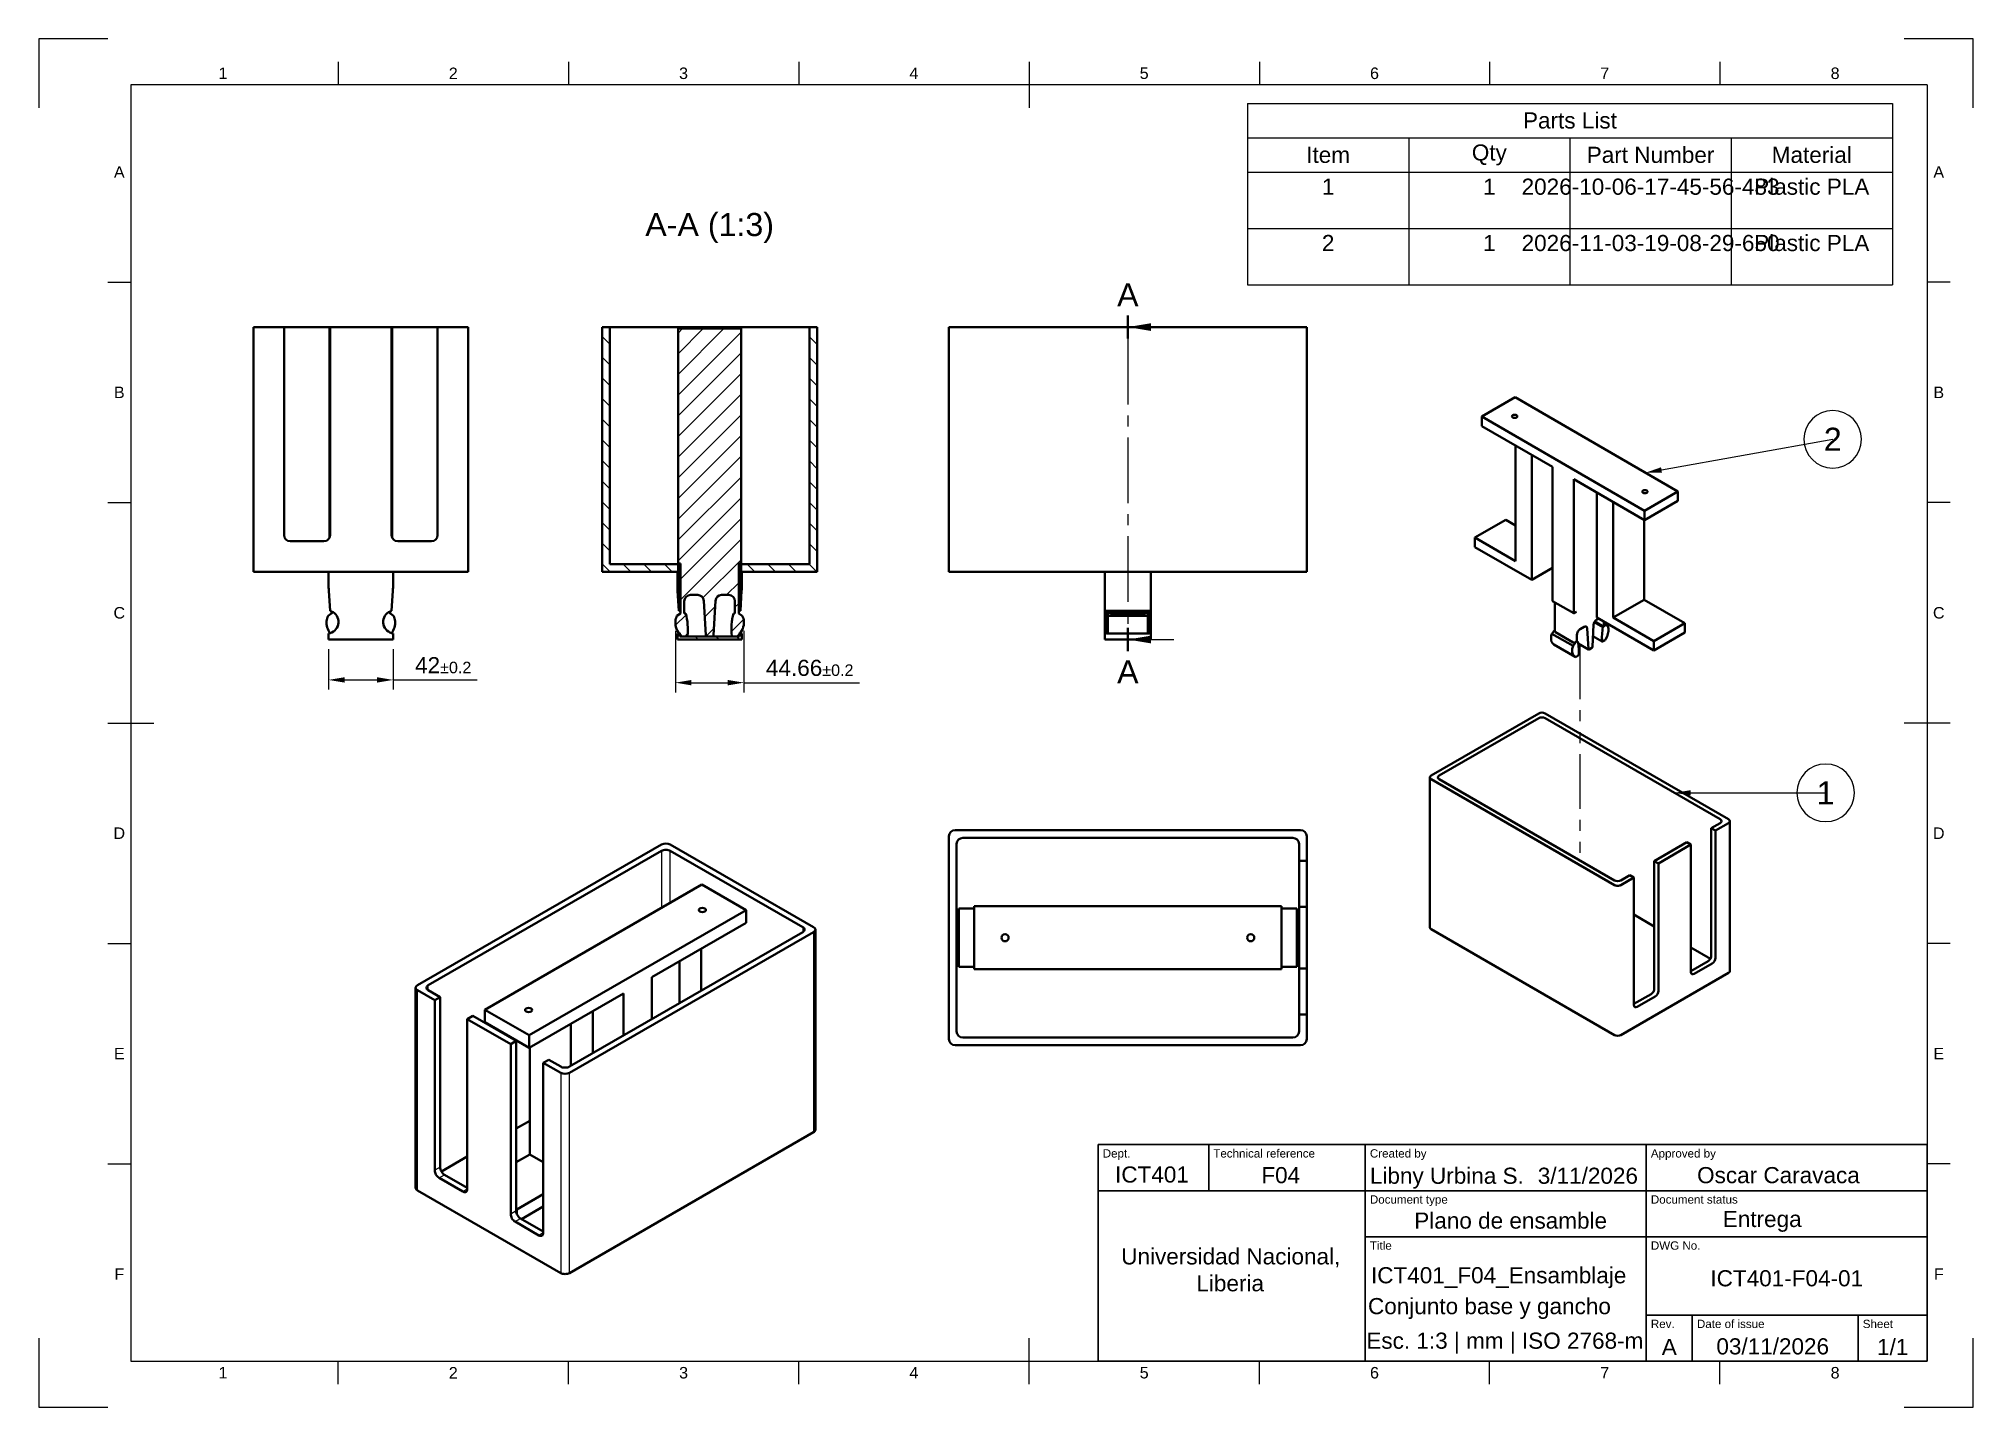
# Model space of a CAD drawing. Header units: millimetres. Extents: x 0 to 420, y 0 to 297.
import ezdxf
from ezdxf import colors
from ezdxf.entities.mleader import LeaderData, LeaderLine
from ezdxf.enums import TextEntityAlignment as Align
from ezdxf.math import Vec2, Vec3

# ---------------------------------------------------------------- set-up
doc = ezdxf.new("R2010")
doc.units = ezdxf.units.MM
doc.header["$LTSCALE"] = 0.75
doc.linetypes.add('CENTER2', pattern=[28.575, 19.05, -3.175, 3.175, -3.175])
doc.linetypes.add('PHANTOM2', pattern=[31.75, 15.875, -3.175, 3.175, -3.175, 3.175, -3.175])
for name, color, linetype, lineweight in [('Balloons', 7, 'Continuous', 25), ('BORDER', 7, 'Continuous', 25), ('Custom Tables', 7, 'Continuous', 25), ('FD_Dimensions', 7, 'Continuous', 25), ('Hatching', 7, 'Continuous', 25), ('Section Lines', 7, 'CENTER2', 25), ('TITLEBLOCK', 7, 'Continuous', 35), ('Tweak Trail', 7, 'PHANTOM2', 25), ('View Labels', 7, 'Continuous', 25), ('Visible', 7, 'Continuous', 50), ('Visible Narrow', 7, 'Continuous', 25)]:
    doc.layers.add(name, color=color, linetype=linetype, lineweight=lineweight)
doc.styles.add('FusionTitle', font='arial.ttf')
doc.styles.get("Standard").update_dxf_attribs({"font": 'arial.ttf'})
doc.dimstyles.new('Dim-ISO-25', dxfattribs={"dimtxt": 3.5, "dimasz": 3.5, "dimexe": 2.1, "dimexo": 2.1, "dimgap": 1.4, "dimtad": 1, "dimzin": 12, "dimdsep": 46, "dimtxsty": 'Standard', "dimcen": 0, "dimazin": 3, "dimtp": 0.1, "dimtm": 0.1, "dimtfac": 0.714286, "dimtmove": 0, "dimatfit": 3, "dimfxl": 1, "dimtzin": 12, "dimarcsym": 0})

msp = doc.modelspace()

# ---------------------------------------------------------------- texts
at = {"layer": 'Section Lines', "char_height": 5, "attachment_point": 5}
for insert in [(236.453, 241.4188), (236.453, 159.6188)]:
    msp.add_mtext('A', dxfattribs=dict(at, insert=insert))
at = {"layer": 'View Labels', "insert": (145.6597, 252.6688), "char_height": 5, "width": 30.21487, "attachment_point": 8}
msp.add_mtext('A-A (1:3)', dxfattribs=at)

# ---------------------------------------------------------------- blocks, each defined once
blk = doc.blocks.new('ISO_A3_SHEET')
at = {"layer": 'BORDER'}
for p, q in [((65, 292), (65, 287)), ((115, 292), (115, 287)), ((165, 292), (165, 287)), ((215, 292), (215, 282)), ((265, 292), (265, 287)), ((315, 292), (315, 287)), ((365, 292), (365, 287)), ((410, 287), (20, 287)), ((20, 287), (20, 10)), ((410, 287), (410, 10)), ((15, 244.16666), (20, 244.16666)), ((415, 244.16666), (410, 244.16666)), ((15, 196.33333), (20, 196.33333)), ((415, 196.33333), (410, 196.33333)), ((15, 148.5), (25, 148.5)), ((415, 148.5), (405, 148.5)), ((15, 100.66667), (20, 100.66667)), ((415, 100.66667), (410, 100.66667)), ((15, 52.83334), (20, 52.83334)), ((415, 52.83334), (410, 52.83334)), ((215, 5), (215, 15)), ((20, 10), (410, 10)), ((65, 5), (65, 10)), ((115, 5), (115, 10)), ((165, 5), (165, 10)), ((265, 5), (265, 10)), ((315, 5), (315, 10)), ((365, 5), (365, 10))]:
    blk.add_line(p, q, dxfattribs=at)
at = {"layer": 'Defpoints'}
for p, q in [((15, 297), (0, 297)), ((0, 297), (0, 282)), ((420, 297), (405, 297)), ((420, 282), (420, 297)), ((0, 15), (0, 0)), ((420, 0), (420, 15)), ((0, 0), (15, 0)), ((405, 0), (420, 0))]:
    blk.add_line(p, q, dxfattribs=at)
at = {"layer": 'BORDER', "style": 'FusionTitle'}
for s, p in [('1', (40, 289.5)), ('2', (90, 289.5)), ('3', (140, 289.5)), ('4', (190, 289.5)), ('5', (240, 289.5)), ('6', (290, 289.5)), ('7', (340, 289.5)), ('8', (390, 289.5)), ('A', (17.5, 268.08333)), ('A', (412.5, 268.08333)), ('B', (17.5, 220.25)), ('B', (412.5, 220.25)), ('C', (17.5, 172.41667)), ('C', (412.5, 172.41667)), ('D', (17.5, 124.58334)), ('D', (412.5, 124.58334)), ('E', (17.5, 76.75001)), ('E', (412.5, 76.75001)), ('F', (17.5, 28.91668)), ('F', (412.5, 28.91668)), ('1', (40, 7.5)), ('2', (90, 7.5)), ('3', (140, 7.5)), ('4', (190, 7.5)), ('5', (240, 7.5)), ('6', (290, 7.5)), ('7', (340, 7.5)), ('8', (390, 7.5))]:
    blk.add_text(s, height=2.5, dxfattribs=at).set_placement(p, align=Align.MIDDLE)
blk = doc.blocks.new('ISO_TITLEBLOCK 1')
at = {"layer": 'TITLEBLOCK'}
for p, q in [((0, 47), (-180, 47)), ((-180, 47), (-180, 0)), ((-156, 37), (-156, 47)), ((-122, 0), (-122, 47)), ((-61, 0), (-61, 47)), ((0, 0), (0, 47)), ((-180, 37), (0, 37)), ((-122, 27), (0, 27)), ((-61, 10), (0, 10)), ((-51, 0), (-51, 10)), ((-15, 0), (-15, 10)), ((-180, 0), (0, 0))]:
    blk.add_line(p, q, dxfattribs=at)
at = {"layer": 'TITLEBLOCK', "style": 'FusionTitle'}
for s, p in [('Dept.', (-179, 46)), ('Technical reference', (-155, 46)), ('Created by', (-121, 46)), ('Approved by', (-60, 46)), ('Document type', (-121, 36)), ('Document status', (-60, 36)), ('Title', (-121, 26)), ('DWG No.', (-60, 26)), ('Rev.', (-60, 9)), ('Date of issue', (-50, 9)), ('Sheet', (-14, 9))]:
    blk.add_text(s, height=1.8, dxfattribs=at).set_placement(p, align=Align.TOP_LEFT)
at = {"layer": 'TITLEBLOCK', "lineweight": 13, "insert": (-44.390625, 32.614957), "char_height": 3.5, "attachment_point": 1, "style": 'FusionTitle'}
blk.add_mtext('Entrega', dxfattribs=at)
at = {"layer": 'TITLEBLOCK', "lineweight": 13, "insert": (-177.697243, 24.502516), "char_height": 3.5, "attachment_point": 1, "style": 'FusionTitle'}
blk.add_mtext_dynamic_manual_height_columns('\\pi2.71446;Universidad Nacional, \\P\\pi19.02909;Liberia', width=52.170398, gutter_width=17.5, heights=[0], dxfattribs=at)
at = {"layer": 'TITLEBLOCK', "color": 18, "true_color": 0x000000, "style": 'FusionTitle'}
blk.add_attdef('ICT401', text='', height=3.5, dxfattribs=at).set_placement((-176.324595, 42.267338), align=Align.TOP_LEFT)
at = {"layer": 'TITLEBLOCK', "style": 'FusionTitle'}
for tag, p in [('F04', (-144.565919, 42.133669)), ('Libny Urbina S.', (-121, 42)), ('Oscar Caravaca', (-49.967231, 42.133668)), ('Plano de ensamble', (-111.368541, 32.267338))]:
    blk.add_attdef(tag, text='', height=3.5, dxfattribs=at).set_placement(p, align=Align.TOP_LEFT)
blk.add_attdef('3/11/2026', text='', height=3.5, dxfattribs=at).set_placement((-62.802622, 42), align=Align.TOP_RIGHT)
at = {"layer": 'TITLEBLOCK', "lineweight": 25, "style": 'FusionTitle'}
blk.add_attdef('ICT401_F04_Ensamblaje', text='', height=3.5, dxfattribs=at).set_placement((-93.042018, 20.406038), align=Align.TOP_CENTER)
at = {"layer": 'TITLEBLOCK', "style": 'FusionTitle'}
for tag, p in [('ICT401-F04-01', (-30.5, 19.751432)), ('Conjunto base y gancho', (-95.04857, 13.708051)), ('Esc. 1:4 | mm | ISO 2768-m', (-91.704315, 6.208051)), ('A', (-56, 4.85)), ('03/11/2026', (-33.546259, 4.97539)), ('1/1', (-7.5, 4.85))]:
    blk.add_attdef(tag, text='', height=3.5, dxfattribs=at).set_placement(p, align=Align.TOP_CENTER)
blk = doc.blocks.new('*T9')
at = {"layer": 'Custom Tables', "color": 0, "linetype": 'ByBlock', "lineweight": -2, "transparency": 16777216}
for p, q in [((0, 0), (140, 0)), ((0, 0), (0, -39.379059)), ((140, 0), (140, -39.379059)), ((0, -7.466667), (140, -7.466667)), ((35, -7.466667), (35, -39.379059)), ((70, -7.466667), (70, -39.379059)), ((105, -7.466667), (105, -39.379059)), ((0, -14.933333), (140, -14.933333)), ((0, -27.15739), (140, -27.15739)), ((0, -39.379059), (140, -39.379059))]:
    blk.add_line(p, q, dxfattribs=at)
at = {"layer": 'Custom Tables', "color": 0, "transparency": 16777216, "char_height": 3.5}
for s, insert, width, attachment_point in [('Parts List', (70, -3.733333), 137.2, 5), ('Item', (17.5, -11.2), 32.2, 5), ('Qty', (52.5, -11.2), 32.2, 5), ('Part Number', (87.5, -11.2), 32.2, 5), ('Material', (122.5, -11.2), 32.2, 5), ('1', (17.5, -16.333333), 32.2, 2), ('1', (52.5, -16.333333), 32.2, 2), ('2026-10-06-17-45-56-483', (87.5, -16.333333), 32.2, 2), ('Plastic PLA', (122.5, -16.333333), 32.2, 2), ('2', (17.5, -28.55739), 32.2, 2), ('1', (52.5, -28.55739), 32.2, 2), ('2026-11-03-19-08-29-650', (87.5, -28.55739), 32.2, 2), ('Plastic PLA', (122.5, -28.55739), 32.2, 2)]:
    blk.add_mtext(s, dxfattribs=dict(at, insert=insert, width=width, attachment_point=attachment_point))
blk = doc.blocks.new('*B11')
at = {"transparency": 16777216}
for start, end in [(90, 270), (270, 90)]:
    blk.add_arc((0, 0), 6.25, start, end, dxfattribs=at)
at = {"transparency": 16777216, "insert": (0, 0), "char_height": 5, "attachment_point": 5}
blk.add_mtext('2', dxfattribs=at)
blk = doc.blocks.new('*B12')
at = {"transparency": 16777216}
for start, end in [(90, 270), (270, 90)]:
    blk.add_arc((0, 0), 6.25, start, end, dxfattribs=at)
at = {"transparency": 16777216, "insert": (0, 0), "char_height": 5, "attachment_point": 5}
blk.add_mtext('1', dxfattribs=at)
blk = doc.blocks.new('*D16')
at = {"layer": 'Defpoints', "color": 0, "transparency": 16777216}
for p in [(62.936203, 166.618822), (76.936203, 166.618822), (76.936203, 157.850721)]:
    blk.add_point(p, dxfattribs=at)
at = {"layer": 'FD_Dimensions', "color": 0, "lineweight": -2, "transparency": 16777216}
for p, q in [((62.936203, 164.518822), (62.936203, 155.750721)), ((76.936203, 164.518822), (76.936203, 155.750721)), ((66.436203, 157.850721), (73.436203, 157.850721)), ((76.936203, 157.850721), (95.200391, 157.850721))]:
    blk.add_line(p, q, dxfattribs=at)
at = {"layer": 'FD_Dimensions', "color": 0, "transparency": 16777216}
for points in [[(66.436203, 158.434055), (66.436203, 157.267388), (62.936203, 157.850721)], [(73.436203, 158.434055), (73.436203, 157.267388), (76.936203, 157.850721)]]:
    blk.add_solid(points, dxfattribs=at)
at = {"layer": 'FD_Dimensions', "color": 0, "transparency": 16777216, "insert": (87.818297, 161.0292), "char_height": 3.5, "attachment_point": 5}
blk.add_mtext('42{\\H2.5;±0.2}', dxfattribs=at)
blk = doc.blocks.new('*D17')
at = {"layer": 'Defpoints', "color": 0, "transparency": 16777216}
for p in [(138.215822, 170.6021), (153.103501, 170.6021), (153.103501, 157.252303)]:
    blk.add_point(p, dxfattribs=at)
at = {"layer": 'FD_Dimensions', "color": 0, "lineweight": -2, "transparency": 16777216}
for p, q in [((138.215822, 168.5021), (138.215822, 155.152303)), ((153.103501, 168.5021), (153.103501, 155.152303)), ((141.715822, 157.252303), (149.603501, 157.252303)), ((153.103501, 157.252303), (178.164756, 157.252303))]:
    blk.add_line(p, q, dxfattribs=at)
at = {"layer": 'FD_Dimensions', "color": 0, "transparency": 16777216}
for points in [[(141.715822, 157.835636), (141.715822, 156.66897), (138.215822, 157.252303)], [(149.603501, 157.835636), (149.603501, 156.66897), (153.103501, 157.252303)]]:
    blk.add_solid(points, dxfattribs=at)
at = {"layer": 'FD_Dimensions', "color": 0, "transparency": 16777216, "insert": (167.384128, 160.439308), "char_height": 3.5, "attachment_point": 5}
blk.add_mtext('44.66{\\H2.5;±0.2}', dxfattribs=at)

# ---------------------------------------------------------------- dimensions: what is measured, and where the dimension line sits
at = {"layer": 'FD_Dimensions'}
for base, p1, p2, picture, middle in [((153.1035, 157.2523), (138.2158, 170.6021), (153.1035, 170.6021), '*D17', (167.3841, 157.2523)), ((76.9362, 157.8507), (62.9362, 166.6188), (76.9362, 166.6188), '*D16', (87.8183, 157.8507))]:
    dim = msp.add_linear_dim(base=base, p1=p1, p2=p2, angle=0, dimstyle='Dim-ISO-25', override={"dimlfac": 3, "dimzin": 8, "dimtol": 1, "dimtp": 0.2, "dimtm": 0.2, "dimtzin": 8}, dxfattribs=at)
    dim.commit()
    dim.dimension.update_dxf_attribs({"geometry": picture, "text_midpoint": middle, "dimtype": 161})

# ---------------------------------------------------------------- hatches: boundary and pattern name
at = {"layer": 'Hatching'}
h = msp.add_hatch(dxfattribs=at)
h.set_pattern_fill('ANSI31', color=256, angle=90, style=0)
edge = h.paths.add_edge_path(flags=0)
edge.add_line((138.6597, 167.9522), (138.6597, 166.6188))
edge.add_line((138.6597, 166.6188), (152.6597, 166.6188))
edge.add_line((152.6597, 166.6188), (152.6597, 167.9522))
edge.add_ellipse((153.0028, 170.4285), major_axis=(-0.3432, -2.4763), ratio=1, start_angle=347.473322, end_angle=360, ccw=False)
edge.add_line((152.1307, 168.0855), (152.1307, 167.2855))
edge.add_line((152.1307, 167.2855), (139.1886, 167.2855))
edge.add_line((139.1886, 167.2855), (139.1886, 168.0855))
edge.add_ellipse((138.3165, 170.4285), major_axis=(0.8721, -2.343), ratio=1, start_angle=-12.526678, end_angle=0, ccw=False)
edge = h.paths.add_edge_path(flags=0)
edge.add_line((168.993, 181.2855), (168.993, 234.4188))
edge.add_line((168.993, 234.4188), (167.3263, 234.4188))
edge.add_line((167.3263, 234.4188), (167.3263, 182.9522))
edge.add_line((167.3263, 182.9522), (152.493, 182.9522))
edge.add_line((152.493, 182.9522), (152.493, 181.6188))
edge.add_ellipse((152.1597, 181.6188), major_axis=(0.3333, 0), ratio=1, start_angle=-90, end_angle=0, ccw=False)
edge.add_line((152.1597, 181.2855), (152.1307, 181.2855))
edge.add_line((152.1307, 181.2855), (152.1307, 172.7714))
edge.add_ellipse((153.0028, 170.4285), major_axis=(-0.8721, 2.343), ratio=1, start_angle=-4.881568, end_angle=0, ccw=False)
edge.add_line((152.3333, 172.8372), (152.6111, 177.1504))
edge.add_ellipse((129.1597, 178.6608), major_axis=(23.4514, -1.5104), ratio=1, start_angle=360, end_angle=363.685153)
edge.add_line((152.6597, 178.6608), (152.6597, 181.2855))
edge.add_line((152.6597, 181.2855), (168.993, 181.2855))
edge = h.paths.add_edge_path(flags=0)
edge.add_line((122.3263, 234.4188), (122.3263, 181.2855))
edge.add_line((122.3263, 181.2855), (138.6597, 181.2855))
edge.add_line((138.6597, 181.2855), (138.6597, 178.6608))
edge.add_ellipse((162.1597, 178.6608), major_axis=(-23.5, 0), ratio=1, start_angle=360, end_angle=363.685153)
edge.add_line((138.7083, 177.1504), (138.9861, 172.8372))
edge.add_ellipse((138.3165, 170.4285), major_axis=(0.6696, 2.4087), ratio=1, start_angle=-4.881568, end_angle=0, ccw=False)
edge.add_line((139.1886, 172.7714), (139.1886, 181.2855))
edge.add_line((139.1886, 181.2855), (139.1597, 181.2855))
edge.add_ellipse((139.1597, 181.6188), major_axis=(0, -0.3333), ratio=1, start_angle=-90, end_angle=0, ccw=False)
edge.add_line((138.8263, 181.6188), (138.8263, 182.9522))
edge.add_line((138.8263, 182.9522), (123.993, 182.9522))
edge.add_line((123.993, 182.9522), (123.993, 234.4188))
edge.add_line((123.993, 234.4188), (122.3263, 234.4188))
h = msp.add_hatch(dxfattribs=at)
h.set_pattern_fill('ANSI31', color=256, style=0)
edge = h.paths.add_edge_path(flags=0)
edge.add_ellipse((140.707, 167.4188), major_axis=(0, -0.1333), ratio=1, start_angle=360, end_angle=443.747415)
edge.add_ellipse((127.2541, 168.8928), major_axis=(13.5854, -1.4885), ratio=1, start_angle=0, end_angle=20.62647)
edge.add_line((140.493, 172.2855), (140.1597, 172.2855))
edge.add_line((140.1597, 172.2855), (140.1597, 174.9522))
edge.add_ellipse((141.493, 174.9522), major_axis=(-1.3333, 0), ratio=1, start_angle=-90, end_angle=0, ccw=False)
edge.add_line((141.493, 176.2855), (143.0651, 176.2855))
edge.add_ellipse((143.0651, 174.9522), major_axis=(0, 1.3333), ratio=1, start_angle=-86.698134, end_angle=0, ccw=False)
edge.add_line((144.3963, 175.029), (144.8267, 167.5682))
edge.add_ellipse((145.1262, 167.5855), major_axis=(-0.2995, -0.0173), ratio=1, start_angle=0, end_angle=86.698134)
edge.add_line((145.1262, 167.2855), (146.1931, 167.2855))
edge.add_ellipse((146.1931, 167.5855), major_axis=(0, -0.3), ratio=1, start_angle=0, end_angle=86.698134)
edge.add_line((146.4926, 167.5682), (146.9231, 175.029))
edge.add_ellipse((148.2542, 174.9522), major_axis=(-1.3311, 0.0768), ratio=1, start_angle=-86.698134, end_angle=0, ccw=False)
edge.add_line((148.2542, 176.2855), (149.8263, 176.2855))
edge.add_ellipse((149.8263, 174.9522), major_axis=(0, 1.3333), ratio=1, start_angle=-90, end_angle=0, ccw=False)
edge.add_line((151.1597, 174.9522), (151.1597, 172.2855))
edge.add_line((151.1597, 172.2855), (150.8263, 172.2855))
edge.add_ellipse((164.0652, 168.8928), major_axis=(-13.2389, 3.3927), ratio=1, start_angle=0, end_angle=20.62647)
edge.add_ellipse((150.6123, 167.4188), major_axis=(-0.1325, -0.0145), ratio=1, start_angle=360, end_angle=443.747415)
edge.add_line((150.6123, 167.2855), (151.6597, 167.2855))
edge.add_line((151.6597, 167.2855), (151.9375, 167.5633))
edge.add_ellipse((149.109, 170.3917), major_axis=(2.8284, -2.8284), ratio=1, start_angle=0, end_angle=48.014877)
edge.add_ellipse((150.607, 170.4706), major_axis=(2.4965, 0.1315), ratio=1, start_angle=360, end_angle=388.208607)
edge.add_line((152.7448, 171.7666), (151.993, 172.2855))
edge.add_line((151.993, 172.2855), (151.993, 183.1355))
edge.add_line((151.993, 183.1355), (152.293, 183.1355))
edge.add_ellipse((152.293, 183.3355), major_axis=(0, -0.2), ratio=1, start_angle=0, end_angle=90)
edge.add_line((152.493, 183.3355), (152.493, 234.0855))
edge.add_line((152.493, 234.0855), (138.8263, 234.0855))
edge.add_line((138.8263, 234.0855), (138.8263, 183.3355))
edge.add_ellipse((139.0263, 183.3355), major_axis=(-0.2, 0), ratio=1, start_angle=360, end_angle=450)
edge.add_line((139.0263, 183.1355), (139.3263, 183.1355))
edge.add_line((139.3263, 183.1355), (139.3263, 172.2855))
edge.add_line((139.3263, 172.2855), (138.5745, 171.7666))
edge.add_ellipse((140.7124, 170.4706), major_axis=(-2.1379, 1.2959), ratio=1, start_angle=0, end_angle=28.208607)
edge.add_ellipse((142.2103, 170.3917), major_axis=(-3.9945, 0.2104), ratio=1, start_angle=360, end_angle=408.014877)
edge.add_line((139.3819, 167.5633), (139.6597, 167.2855))
edge.add_line((139.6597, 167.2855), (140.707, 167.2855))

# ---------------------------------------------------------------- linework, layer by layer
at = {"layer": 'Section Lines', "lineweight": 50}
for p, q in [((236.453, 236.9188), (236.453, 231.9188)), ((236.453, 164.1188), (236.453, 169.1188))]:
    msp.add_line(p, q, dxfattribs=at)
at = {"layer": 'Section Lines', "lineweight": 25}
msp.add_line((236.453, 231.9188), (236.453, 169.1188), dxfattribs=at)
at = {"layer": 'Section Lines'}
for p, q in [((241.453, 234.4188), (246.453, 234.4188)), ((241.453, 166.6188), (246.453, 166.6188))]:
    msp.add_line(p, q, dxfattribs=at)
for points in [[(241.453, 233.5855), (236.453, 234.4188), (241.453, 235.2522)], [(241.453, 165.7855), (236.453, 166.6188), (241.453, 167.4522)]]:
    msp.add_solid(points, dxfattribs=at)
at = {"layer": 'Tweak Trail', "extrusion": (-1e-16, 0.816497, 0.57735)}
msp.add_line((334.5686, 165.5672), (334.5686, 118.6832), dxfattribs=at)
at = {"layer": 'Visible', "extrusion": (0, 1, 2e-16)}
for p, q in [((46.6029, 234.4188), (47.9362, 234.4188)), ((46.6029, 234.4188), (46.6029, 181.2855)), ((47.9362, 234.4188), (53.2695, 234.4188)), ((53.2695, 189.2855), (53.2695, 234.4188)), ((53.2695, 234.4188), (63.2695, 234.4188)), ((63.1029, 234.0855), (63.1029, 230.7522)), ((63.1029, 234.0855), (63.2695, 234.0855)), ((63.2695, 234.4188), (63.2695, 189.2855)), ((63.2695, 234.4188), (76.6029, 234.4188)), ((76.6029, 234.4188), (86.6029, 234.4188)), ((76.6029, 189.2855), (76.6029, 234.4188)), ((76.6029, 234.0855), (76.7695, 234.0855)), ((76.7695, 234.0855), (76.7695, 230.7522)), ((86.6029, 234.4188), (91.9362, 234.4188)), ((86.6029, 234.4188), (86.6029, 189.2855)), ((91.9362, 234.4188), (93.2695, 234.4188)), ((93.2695, 181.2855), (93.2695, 234.4188)), ((122.3263, 234.4188), (122.3263, 181.2855)), ((123.993, 234.4188), (122.3263, 234.4188)), ((123.993, 182.9522), (123.993, 234.4188)), ((125.3263, 234.4188), (123.993, 234.4188)), ((125.3263, 234.4188), (165.993, 234.4188)), ((152.493, 234.0855), (138.8263, 234.0855)), ((138.8263, 234.0855), (138.8263, 183.3355)), ((152.493, 183.3355), (152.493, 234.0855)), ((167.3263, 234.4188), (165.993, 234.4188)), ((168.993, 234.4188), (167.3263, 234.4188)), ((167.3263, 234.4188), (167.3263, 182.9522)), ((168.993, 181.2855), (168.993, 234.4188)), ((63.1029, 230.7522), (63.1029, 188.64)), ((63.2695, 230.7522), (63.1029, 230.7522)), ((76.7695, 230.7522), (76.6029, 230.7522)), ((76.7695, 230.7522), (76.7695, 188.64)), ((61.9362, 187.9522), (54.6029, 187.9522)), ((85.2695, 187.9522), (77.9362, 187.9522)), ((47.9362, 181.2855), (46.6029, 181.2855)), ((91.9362, 181.2855), (47.9362, 181.2855)), ((62.9362, 181.2855), (62.9362, 178.6608)), ((76.9362, 178.6608), (76.9362, 181.2855)), ((93.2695, 181.2855), (91.9362, 181.2855)), ((122.3263, 181.2855), (138.6597, 181.2855)), ((138.8263, 182.9522), (123.993, 182.9522)), ((138.6597, 181.2855), (138.6597, 178.6608)), ((138.8263, 181.6188), (138.8263, 182.9522)), ((138.8263, 182.9522), (139.3263, 182.9522)), ((139.0263, 183.1355), (139.3263, 183.1355)), ((139.1886, 181.2855), (139.1597, 181.2855)), ((139.1886, 172.7714), (139.1886, 181.2855)), ((139.3263, 181.2855), (139.1886, 181.2855)), ((139.3263, 183.1355), (139.3263, 172.2855)), ((151.993, 172.2855), (151.993, 183.1355)), ((151.993, 183.1355), (152.293, 183.1355)), ((151.993, 182.9522), (152.493, 182.9522)), ((152.1307, 181.2855), (151.993, 181.2855)), ((152.1597, 181.2855), (152.1307, 181.2855)), ((152.1307, 181.2855), (152.1307, 172.7714)), ((167.3263, 182.9522), (152.493, 182.9522)), ((152.493, 182.9522), (152.493, 181.6188)), ((152.6597, 178.6608), (152.6597, 181.2855)), ((152.6597, 181.2855), (168.993, 181.2855)), ((62.9848, 177.1504), (63.2626, 172.8372)), ((76.6098, 172.8372), (76.8876, 177.1504)), ((138.7083, 177.1504), (138.9861, 172.8372)), ((152.3333, 172.8372), (152.6111, 177.1504)), ((62.851, 171.7666), (63.9523, 172.5267)), ((63.6029, 172.7155), (63.6029, 172.2855)), ((75.9201, 172.5267), (77.0214, 171.7666)), ((76.2695, 172.2855), (76.2695, 172.7155)), ((139.3263, 172.2855), (138.5745, 171.7666)), ((140.1597, 172.2855), (140.1597, 174.9522)), ((140.493, 172.2855), (140.1597, 172.2855)), ((141.493, 176.2855), (143.0651, 176.2855)), ((144.3963, 175.029), (144.8267, 167.5682)), ((146.4926, 167.5682), (146.9231, 175.029)), ((148.2542, 176.2855), (149.8263, 176.2855)), ((151.1597, 172.2855), (150.8263, 172.2855)), ((151.1597, 174.9522), (151.1597, 172.2855)), ((152.7448, 171.7666), (151.993, 172.2855)), ((139.1886, 167.2855), (139.1886, 168.0855)), ((152.1307, 168.0855), (152.1307, 167.2855)), ((62.9362, 167.9522), (62.9362, 166.6188)), ((63.2616, 166.6188), (62.9362, 166.6188)), ((63.2616, 166.6188), (69.3411, 166.6188)), ((70.5313, 166.6188), (69.3411, 166.6188)), ((70.5313, 166.6188), (76.6108, 166.6188)), ((76.9362, 166.6188), (76.6108, 166.6188)), ((76.9362, 166.6188), (76.9362, 167.9522)), ((138.6597, 167.9522), (138.6597, 166.6188)), ((138.6597, 166.6188), (152.6597, 166.6188)), ((152.1307, 167.2855), (139.1886, 167.2855)), ((139.3819, 167.5633), (139.6597, 167.2855)), ((139.6597, 167.2855), (140.707, 167.2855)), ((145.1262, 167.2855), (146.1931, 167.2855)), ((150.6123, 167.2855), (151.6597, 167.2855)), ((151.6597, 167.2855), (151.9375, 167.5633)), ((152.6597, 166.6188), (152.6597, 167.9522))]:
    msp.add_line(p, q, dxfattribs=at)
at = {"layer": 'Visible', "extrusion": (0, 1, 2.966e-13)}
for p, q in [((197.6196, 234.4188), (198.953, 234.4188)), ((197.6196, 234.4188), (197.6196, 181.2855)), ((198.953, 234.4188), (273.953, 234.4188)), ((273.953, 234.4188), (275.2863, 234.4188)), ((275.2863, 181.2855), (275.2863, 234.4188)), ((198.953, 181.2855), (197.6196, 181.2855)), ((273.953, 181.2855), (198.953, 181.2855)), ((231.4601, 181.2855), (231.4601, 166.6188)), ((241.4459, 166.6188), (241.4459, 181.2855)), ((275.2863, 181.2855), (273.953, 181.2855)), ((231.9374, 172.8372), (240.9686, 172.8372)), ((231.978, 168.0855), (231.978, 172.3988)), ((232.1196, 172.6596), (232.1196, 172.2855)), ((232.1196, 172.2855), (232.1196, 171.7666)), ((232.6446, 172.7714), (240.2613, 172.7714)), ((232.7863, 172.2855), (240.1196, 172.2855)), ((240.7863, 171.7666), (240.7863, 172.6596)), ((240.928, 172.3988), (240.928, 168.0855)), ((232.1196, 168.0855), (231.978, 168.0855)), ((232.1196, 171.7666), (240.7863, 171.7666)), ((232.1196, 170.6021), (232.1196, 171.7666)), ((232.1196, 168.0206), (232.1196, 170.6021)), ((240.7863, 171.7666), (240.7863, 170.6021)), ((240.7863, 170.6021), (240.7863, 168.0206)), ((240.928, 168.0855), (240.7863, 168.0855)), ((231.4671, 166.6188), (231.4601, 166.6188)), ((231.4671, 166.6188), (231.6119, 166.6188)), ((231.9451, 166.6188), (231.6119, 166.6188)), ((231.9451, 167.9522), (240.9608, 167.9522)), ((240.9608, 166.6188), (231.9451, 166.6188)), ((241.294, 166.6188), (240.9608, 166.6188)), ((241.294, 166.6188), (241.4388, 166.6188)), ((241.4459, 166.6188), (241.4388, 166.6188))]:
    msp.add_line(p, q, dxfattribs=at)
at = {"layer": 'Visible', "extrusion": (-1e-16, 0.816497, 0.57735)}
for p, q in [((320.5148, 219.175), (313.267, 214.9904)), ((355.8701, 198.7626), (320.5148, 219.175)), ((313.267, 214.9904), (348.6223, 194.578)), ((313.267, 214.9904), (313.267, 212.9492)), ((328.6465, 204.0698), (313.267, 212.9492)), ((320.6032, 208.7136), (320.6032, 183.6268)), ((324.1387, 206.6724), (324.1387, 179.5443)), ((328.6465, 204.0698), (328.6465, 175.0331)), ((333.2427, 201.4162), (333.2427, 172.3795)), ((348.6223, 192.5368), (333.2427, 201.4162)), ((338.2809, 198.5074), (338.2809, 171.3793)), ((348.6223, 194.578), (355.8701, 198.7626)), ((355.8701, 198.7626), (355.8701, 196.7213)), ((341.8164, 196.4662), (341.8164, 171.3793)), ((355.8701, 196.7213), (348.6223, 192.5368)), ((348.6223, 194.578), (348.6223, 192.5368)), ((311.7644, 188.7299), (318.4819, 192.6082)), ((318.4819, 192.6082), (320.6032, 191.3835)), ((348.5339, 192.5878), (348.5339, 175.2577)), ((311.7644, 188.7299), (311.7644, 186.6886)), ((320.6032, 183.6268), (311.7644, 188.7299)), ((311.7644, 186.6886), (324.1387, 179.5443)), ((324.1387, 179.5443), (328.6465, 182.1469)), ((328.6776, 174.9645), (333.2738, 172.3108)), ((329.1188, 168.502), (329.1188, 174.7097)), ((333.3488, 172.3183), (333.8614, 172.6143)), ((348.5339, 175.2577), (341.8164, 171.3793)), ((357.3727, 170.1546), (348.5339, 175.2577)), ((328.9117, 168.4195), (328.513, 167.8715)), ((329.1188, 168.7041), (328.9117, 168.4195)), ((329.2652, 168.2154), (333.1543, 165.97)), ((334.6569, 168.8788), (335.4907, 169.3601)), ((336.4249, 164.5613), (336.1966, 168.9983)), ((337.5367, 169.7719), (337.3084, 165.0714)), ((339.6067, 169.287), (337.7182, 170.3774)), ((337.81, 170.5285), (339.7835, 169.3891)), ((338.2426, 170.949), (338.6344, 171.1752)), ((350.6552, 164.235), (338.2809, 171.3793)), ((339.7835, 169.3891), (339.6067, 169.287)), ((339.7835, 170.5118), (339.7835, 169.3891)), ((339.8718, 169.7219), (340.6241, 169.5567)), ((340.0183, 169.7268), (340.0183, 170.3762)), ((340.6241, 169.5567), (340.0183, 169.9065)), ((341.8164, 171.3793), (350.6552, 166.2762)), ((350.6552, 166.2762), (357.3727, 170.1546)), ((357.3727, 168.1133), (350.6552, 164.235)), ((357.3727, 170.1546), (357.3727, 168.1133)), ((328.513, 167.8715), (333.1092, 165.2179)), ((328.9411, 165.5448), (333.5373, 162.8911)), ((333.1092, 165.2179), (333.8614, 166.2518)), ((333.9498, 166.021), (333.9498, 167.654)), ((333.9498, 166.2252), (334.1266, 166.1231)), ((333.9498, 166.021), (334.1266, 166.1231)), ((334.2048, 165.7773), (336.4712, 164.4687)), ((337.1496, 164.8065), (336.5837, 164.4799)), ((339.4432, 166.1547), (337.4178, 167.3241)), ((340.0486, 166.4803), (339.4932, 166.1596)), ((340.196, 166.7355), (340.0486, 166.4803)), ((350.6552, 166.2762), (350.6552, 164.235)), ((333.6847, 162.8061), (333.5373, 162.8911)), ((334.2401, 163.1268), (333.6847, 162.8061)), ((325.6413, 150.5776), (302.3068, 137.1054)), ((304.0746, 137.1054), (325.6413, 149.557)), ((366.8303, 127.6136), (327.0555, 150.5776)), ((327.0555, 149.557), (365.0625, 127.6136)), ((302.0139, 104.1598), (302.0139, 136.6971)), ((302.3068, 136.2889), (342.0816, 113.3249)), ((342.0816, 114.3455), (304.0746, 136.2889)), ((365.0625, 126.7971), (363.118, 125.6744)), ((364.0019, 125.1641), (366.8303, 126.7971)), ((367.1232, 94.668), (367.1232, 127.2054)), ((357.8147, 122.6126), (350.7436, 118.5301)), ((351.6275, 118.0198), (358.6986, 122.1023)), ((358.6986, 122.1023), (357.8147, 122.6126)), ((358.6986, 94.4639), (358.6986, 122.1023)), ((363.118, 125.6744), (364.0019, 125.1641)), ((363.118, 98.036), (363.118, 125.6744)), ((364.0019, 125.1641), (364.0019, 97.5257)), ((350.7436, 118.5301), (351.6275, 118.0198)), ((350.7436, 90.8917), (350.7436, 118.5301)), ((351.6275, 118.0198), (351.6275, 90.3814)), ((345.4403, 115.4682), (343.4958, 114.3455)), ((343.4958, 113.3249), (346.3242, 114.9579)), ((346.3242, 114.9579), (345.4403, 115.4682)), ((346.3242, 87.3195), (346.3242, 114.9579)), ((346.3242, 106.9154), (350.7436, 104.3639)), ((342.0816, 80.7875), (302.3068, 103.7515)), ((358.6986, 99.7711), (362.9109, 97.3391)), ((358.6986, 94.668), (362.4109, 96.8113)), ((366.8303, 94.2597), (343.4958, 80.7875)), ((363.2948, 96.301), (359.4057, 94.0556)), ((346.3242, 87.5236), (350.0365, 89.6669)), ((350.9204, 89.1566), (347.0313, 86.9113))]:
    msp.add_line(p, q, dxfattribs=at)
at = {"layer": 'Visible', "extrusion": (0, 0.817547, 0.575862)}
for p, q in [((135.2398, 122.1192), (82.2068, 91.5795)), ((168.2382, 104.2026), (137.1255, 122.1192)), ((84.5639, 91.5795), (135.2398, 120.7619)), ((137.1255, 120.7619), (165.8811, 104.2026)), ((143.9608, 113.4313), (96.8204, 86.2849)), ((153.6246, 107.8663), (143.9608, 113.4313)), ((106.4842, 80.7199), (153.6246, 107.8663)), ((153.6246, 105.1411), (133.1185, 93.3324)), ((153.6246, 107.8663), (153.6246, 105.1411)), ((165.8811, 103.1167), (115.2052, 73.9343)), ((115.2052, 72.577), (168.2382, 103.1167)), ((168.6287, 60.2206), (168.6287, 103.6596)), ((139.1289, 96.7936), (139.1289, 87.7111)), ((143.843, 99.5082), (143.843, 90.4258)), ((133.1185, 93.3324), (133.1185, 84.25)), ((81.8163, 47.5976), (81.8163, 91.0366)), ((82.2068, 90.4936), (85.9781, 88.3219)), ((87.1566, 89.0006), (84.5639, 90.4936)), ((85.9781, 88.3219), (87.1566, 89.0006)), ((85.9781, 51.4233), (85.9781, 88.3219)), ((87.1566, 89.0006), (87.1566, 52.102)), ((126.9903, 89.8034), (106.4842, 77.9947)), ((126.9903, 89.8034), (126.9903, 80.7209)), ((94.2277, 84.9286), (93.0491, 84.25)), ((93.0491, 84.25), (93.0491, 47.3513)), ((93.0491, 84.25), (102.4772, 78.8207)), ((103.6557, 79.4994), (94.2277, 84.9286)), ((96.8204, 86.2849), (96.8204, 83.5597)), ((96.8204, 86.2849), (106.4842, 80.7199)), ((120.2728, 85.935), (120.2728, 76.8526)), ((106.4842, 77.9947), (96.8204, 83.5597)), ((106.4842, 80.7199), (106.4842, 77.9947)), ((115.5587, 83.2204), (115.5587, 74.1379)), ((102.4772, 78.8207), (103.6557, 79.4994)), ((102.4772, 41.9221), (102.4772, 78.8207)), ((103.6557, 79.4994), (103.6557, 42.6007)), ((106.602, 78.0626), (106.602, 54.8845)), ((110.7268, 75.4274), (109.5483, 74.7487)), ((109.5483, 74.7487), (113.3195, 72.577)), ((109.5483, 74.7487), (109.5483, 37.8501)), ((113.3195, 73.9343), (110.7268, 75.4274)), ((103.6557, 60.4974), (106.602, 62.194)), ((168.2382, 59.6777), (115.2052, 29.138)), ((106.602, 54.8845), (103.6557, 53.1878)), ((109.5483, 53.1878), (106.602, 54.8845)), ((87.4401, 51.1594), (93.0491, 54.3894)), ((88.0994, 50.469), (93.0491, 47.6186)), ((113.3195, 29.138), (82.2068, 47.0546)), ((92.1063, 46.8042), (86.9209, 49.7903)), ((103.7736, 42.9401), (109.5483, 46.2655)), ((103.6557, 43.0079), (103.7736, 42.9401)), ((103.7736, 42.9401), (103.7736, 42.0051)), ((109.5483, 43.5403), (104.8397, 40.8288)), ((108.6055, 37.303), (103.42, 40.2891)), ((104.5986, 40.9677), (109.5483, 38.1174))]:
    msp.add_line(p, q, dxfattribs=at)
at = {"layer": 'Visible'}
for p, q in [((197.6196, 123.9085), (197.6196, 79.9085)), ((273.953, 125.2419), (198.953, 125.2419)), ((199.2863, 81.5752), (199.2863, 122.2419)), ((200.6196, 123.5752), (272.2863, 123.5752)), ((273.6196, 122.2419), (273.6196, 118.5752)), ((275.2863, 118.5752), (275.2863, 123.9085)), ((273.6196, 118.5752), (275.2863, 118.5752)), ((273.6196, 118.5752), (273.6196, 117.2419)), ((275.2863, 117.2419), (275.2863, 118.5752)), ((273.6196, 109.9085), (273.6196, 117.2419)), ((275.2863, 117.2419), (275.2863, 109.9085)), ((273.6196, 109.9085), (273.6196, 108.5752)), ((275.2863, 108.5752), (275.2863, 109.9085)), ((199.7863, 95.5752), (199.7863, 108.2419)), ((199.7863, 108.2419), (203.1196, 108.2419)), ((269.7863, 108.7419), (203.1196, 108.7419)), ((203.1196, 108.7419), (203.1196, 95.0752)), ((269.7863, 95.0752), (269.7863, 108.7419)), ((273.1196, 108.2419), (269.7863, 108.2419)), ((273.1196, 95.5752), (273.1196, 108.2419)), ((275.2863, 108.5752), (273.6196, 108.5752)), ((273.6196, 108.5752), (273.6196, 95.2419)), ((275.2863, 95.2419), (275.2863, 108.5752)), ((203.1196, 95.5752), (199.7863, 95.5752)), ((203.1196, 95.0752), (269.7863, 95.0752)), ((269.7863, 95.5752), (273.1196, 95.5752)), ((273.6196, 95.2419), (273.6196, 93.9085)), ((273.6196, 95.2419), (275.2863, 95.2419)), ((273.6196, 86.5752), (273.6196, 93.9085)), ((275.2863, 93.9085), (275.2863, 95.2419)), ((275.2863, 93.9085), (275.2863, 86.5752)), ((273.6196, 86.5752), (273.6196, 85.2419)), ((275.2863, 85.2419), (273.6196, 85.2419)), ((273.6196, 85.2419), (273.6196, 81.5752)), ((275.2863, 85.2419), (275.2863, 86.5752)), ((275.2863, 79.9085), (275.2863, 85.2419)), ((272.2863, 80.2419), (200.6196, 80.2419)), ((198.953, 78.5752), (273.953, 78.5752))]:
    msp.add_line(p, q, dxfattribs=at)
at = {"layer": 'Visible', "extrusion": (0, 0, -1)}
for centre in [(-209.7863, 101.9085), (-263.1196, 101.9085)]:
    msp.add_circle(centre, 0.7833, dxfattribs=at)
at = {"layer": 'Visible'}
for centre, radius, start, end in [((54.6029, 189.2855), 1.3333, 180, 270), ((61.9362, 189.2855), 1.3333, 270, 0), ((77.9362, 189.2855), 1.3333, 180, 270), ((85.2695, 189.2855), 1.3333, 270, 0), ((139.0263, 183.3355), 0.2, 180, 270), ((152.293, 183.3355), 0.2, 270, 0), ((86.4362, 178.6608), 23.5, 180, 183.685153), ((53.4362, 178.6608), 23.5, 356.314847, 0), ((162.1597, 178.6608), 23.5, 180, 183.685153), ((129.1597, 178.6608), 23.5, 356.314847, 0), ((62.593, 170.4285), 2.5, 285.511514, 66.338853), ((62.593, 170.4285), 2.5, 66.338853, 74.464848), ((77.2794, 170.4285), 2.5, 113.661147, 254.488486), ((77.2794, 170.4285), 2.5, 105.535152, 113.661147), ((138.3214, 170.4412), 2.4863, 66.157434, 69.586568), ((127.2541, 168.8928), 13.6667, 353.747415, 14.373886), ((164.0652, 168.8928), 13.6667, 165.626114, 186.252585), ((152.9979, 170.4412), 2.4863, 110.413432, 113.842566), ((62.593, 170.4285), 2.5, 277.890042, 285.511514), ((77.2794, 170.4285), 2.5, 254.488486, 262.109958), ((142.2103, 170.3917), 4, 176.985123, 225), ((140.7124, 170.4706), 2.5, 148.776516, 176.985123), ((138.3165, 170.4285), 2.5, 5.525195, 10.28194), ((153.0028, 170.4285), 2.5, 169.71806, 174.474805), ((149.109, 170.3917), 4, 315, 3.014877), ((150.607, 170.4706), 2.5, 3.014877, 31.223484), ((140.707, 167.4188), 0.1333, 270, 353.747415), ((145.1262, 167.5855), 0.3, 183.301866, 270), ((146.1931, 167.5855), 0.3, 270, 356.698134), ((150.6123, 167.4188), 0.1333, 186.252585, 270), ((200.6196, 122.2419), 1.3333, 90, 180), ((272.2863, 122.2419), 1.3333, 0, 90), ((200.6196, 81.5752), 1.3333, 180, 270), ((272.2863, 81.5752), 1.3333, 270, 0)]:
    msp.add_arc(centre, radius, start, end, dxfattribs=at)
at = {"layer": 'Visible', "extrusion": (-2e-16, 0, -1)}
for centre, radius, start, end in [((-139.1597, 181.6188), 0.3333, 270, 0), ((-152.1597, 181.6188), 0.3333, 180, 270), ((-138.3165, 170.4285), 2.5, 105.535152, 110.41672), ((-141.493, 174.9522), 1.3333, 0, 90), ((-143.0651, 174.9522), 1.3333, 90, 176.698134), ((-148.2542, 174.9522), 1.3333, 3.301866, 90), ((-149.8263, 174.9522), 1.3333, 90, 180), ((-153.0028, 170.4285), 2.5, 69.58328, 74.464848), ((-138.3165, 170.4285), 2.5, 249.58328, 262.109958), ((-153.0028, 170.4285), 2.5, 277.890042, 290.41672)]:
    msp.add_arc(centre, radius, start, end, dxfattribs=at)
at = {"layer": 'Visible', "extrusion": (0, 0, -1)}
for centre, radius, start, end in [((-66.4868, 170.3917), 4, 323.645416, 3.014877), ((-64.9889, 170.4706), 2.5, 3.014877, 31.223484), ((-51.5307, 168.8928), 13.6667, 171.661485, 172.53138), ((-88.3417, 168.8928), 13.6667, 7.46862, 8.338515), ((-73.3856, 170.3917), 4, 176.985123, 216.354584), ((-74.8835, 170.4706), 2.5, 148.776516, 176.985123), ((-198.953, 123.9085), 1.3333, 0, 90), ((-273.953, 123.9085), 1.3333, 90, 180), ((-198.953, 79.9085), 1.3333, 270, 0), ((-273.953, 79.9085), 1.3333, 180, 270)]:
    msp.add_arc(centre, radius, start, end, dxfattribs=at)
at = {"layer": 'Visible', "extrusion": (-1e-16, 1e-16, -1)}
for centre, major_axis, start_param, end_param in [((320.4264, 215.0415), (-0.5875, 0), 4.71238898, 10.99557429), ((348.7107, 198.7115), (-0.5875, 0), 4.71238898, 10.99557429), ((334.2401, 163.2084), (0.05, 0.0866), 0.89452635, 2.35619449), ((326.3484, 150.1693), (1, 0), 3.92699082, 5.49778714), ((303.0139, 136.6971), (1, 0), 2.35619449, 3.92699082), ((366.1232, 127.2054), (1, 0), -0.78539816, 0.78539816), ((342.7887, 113.7332), (1, 0), 0.78539816, 2.35619449), ((362.4109, 97.6278), (0.5, 0.866), 0.78539816, 2.35619449), ((350.0365, 90.4834), (0.5, 0.866), 0.78539816, 2.35619449)]:
    msp.add_ellipse(centre, major_axis=major_axis, ratio=0.57735027, start_param=start_param, end_param=end_param, dxfattribs=at)
at = {"layer": 'Visible'}
for centre, major_axis, ratio, start_param, end_param in [((231.6278, 170.4285), (0, 2.5), 0.02380952, 0.41296493, 2.87086566), ((241.2781, 170.4285), (0, 2.5), 0.02380952, 3.41231965, 5.87022038), ((328.7526, 175.0944), (0.075, 0.1299), 0.57735027, 2.35619449, 3.14159265), ((334.6569, 168.0623), (0.5, 0.866), 0.57735027, 0.78539816, 2.35619449), ((335.4907, 168.5437), (0.5, 0.866), 0.57735027, -0.72776974, 0.78539816), ((338.2426, 170.1325), (0.5, 0.866), 0.57735027, 0.78539816, 2.29856606), ((330.4411, 168.1428), (1.5, 2.5981), 0.57735028, 2.30357495, 3.12176184), ((329.6468, 167.7325), (0.9375, 1.6238), 0.57735028, 1.81124188, 2.30357495), ((330.4411, 168.1428), (1.5, 2.5981), 0.57735027, 3.12176185, 3.14159265), ((326.3484, 149.1487), (-1, 0), 0.57735027, 3.92699082, 5.49778714), ((304.7817, 136.6971), (-1, 0), 0.57735027, -0.78539816, 0.78539816), ((364.3554, 127.2054), (1, 0), 0.57735027, -0.78539816, 0.78539816), ((136.1827, 120.2189), (1.3333, 0), 0.5758617, 0.78539816, 2.35619449), ((342.7887, 114.7538), (1, 0), 0.57735027, 3.92699082, 5.49778714), ((164.9383, 103.6596), (-1.3333, 0), 0.5758617, 2.35619449, 3.92699082), ((303.0139, 104.1598), (-1, 0), 0.57735027, 0, 0.78539816), ((363.2948, 97.1175), (0.5, 0.866), 0.57735027, 3.92699082, 5.49778714), ((359.4057, 94.8721), (0.5, 0.866), 0.57735027, 2.35619449, 3.92699082), ((366.1232, 94.668), (-1, 0), 0.57735027, 2.35619449, 3.14159265), ((85.5067, 91.0366), (-1.3333, 0), 0.5758617, -0.78539816, 0.78539816), ((350.9204, 89.9731), (0.5, 0.866), 0.57735027, 3.92699082, 5.49778714), ((347.0313, 87.7278), (0.5, 0.866), 0.57735027, 2.35619449, 3.92699082), ((342.7887, 81.1958), (1, 0), 0.57735027, 3.92699082, 5.49778714), ((114.2623, 74.4773), (-1.3333, 0), 0.5758617, 0.78539816, 2.35619449), ((167.2954, 60.2206), (-1.3333, 0), 0.5758617, 2.35619449, 3.14159265), ((86.9209, 50.8804), (-0.6654, 1.1554), 0.57809312, 0.78733187, 2.3581282), ((83.1496, 47.5976), (1.3333, 0), 0.5758617, 3.14159265, 3.92699082), ((92.1063, 47.8943), (-0.6654, 1.1554), 0.57809312, 2.3581282, 3.92892453), ((103.42, 41.3791), (-0.6654, 1.1554), 0.57809312, 0.78733187, 2.3581282), ((108.6055, 38.393), (-0.6654, 1.1554), 0.57809312, 2.3581282, 3.92892453), ((114.2623, 29.6809), (-1.3333, 0), 0.5758617, 0.78539816, 2.35619449)]:
    msp.add_ellipse(centre, major_axis=major_axis, ratio=ratio, start_param=start_param, end_param=end_param, dxfattribs=at)
at = {"layer": 'Visible', "extrusion": (1e-16, 0, -1)}
for centre, major_axis, ratio, start_param, end_param in [((232.7863, 172.7456), (-0.6667, 0), 0.69021154, 4.71238898, 6.10905706), ((240.1196, 172.7456), (-0.6667, 0), 0.69021154, 3.3157209, 4.71238898), ((136.1827, 121.5762), (1.3333, 0), 0.5758617, 3.92699082, 5.49778714), ((167.2954, 103.6596), (1.3333, 0), 0.5758617, -0.78539816, 0.78539816), ((83.1496, 91.0366), (1.3333, 0), 0.5758617, 2.35619449, 3.92699082), ((114.2623, 73.12), (-1.3333, 0), 0.5758617, 3.92699082, 5.49778714)]:
    msp.add_ellipse(centre, major_axis=major_axis, ratio=ratio, start_param=start_param, end_param=end_param, dxfattribs=at)
at = {"layer": 'Visible', "extrusion": (-1e-16, 0, -1)}
for centre, major_axis, start_param, end_param in [((333.3488, 172.4407), (0.075, 0.1299), 2.35619449, 3.92699082), ((338.696, 167.6015), (1.5, 2.5981), 0.73277864, 1.57079633), ((335.0373, 165.4892), (1.5, 2.5981), 3.14159265, 3.97961034)]:
    msp.add_ellipse(centre, major_axis=major_axis, ratio=0.57735027, start_param=start_param, end_param=end_param, dxfattribs=at)
at = {"layer": 'Visible', "extrusion": (0, 0, -1)}
msp.add_ellipse((329.6188, 168.7013), major_axis=(0.3963, 0.4554), ratio=0.66935859, start_param=3.01181411, end_param=3.79721227, dxfattribs=at)
at = {"layer": 'Visible', "extrusion": (-2e-16, 1e-16, -1)}
for centre, start_param, end_param in [((346.6276, 171.263), 3.81786263, 4.17786245), ((327.1056, 159.9919), 0.53452653, 0.89452635)]:
    msp.add_ellipse(centre, major_axis=(5.125, 8.8768), ratio=0.57735027, start_param=start_param, end_param=end_param, dxfattribs=at)
at = {"layer": 'Visible', "extrusion": (-4e-16, -6e-16, -1)}
msp.add_ellipse((339.5183, 169.926), major_axis=(-0.499, 0.2045), ratio=0.15375084, start_param=3.07867456, end_param=3.86407272, dxfattribs=at)
at = {"layer": 'Visible', "extrusion": (-3e-16, 0, -1)}
msp.add_ellipse((339.4903, 168.1085), major_axis=(0.9375, 1.6238), ratio=0.57735027, start_param=0.24044556, end_param=0.73277864, dxfattribs=at)
at = {"layer": 'Visible', "extrusion": (-1e-16, -1e-16, -1)}
msp.add_ellipse((334.2429, 165.0789), major_axis=(0.9375, 1.6238), ratio=0.57735027, start_param=3.97961034, end_param=4.47194342, dxfattribs=at)
at = {"layer": 'Visible', "extrusion": (0, 1e-16, -1)}
for centre, major_axis, ratio, start_param, end_param in [((333.5079, 166.4559), (0.3963, 0.4554), 0.66935859, 1.44101778, 3.01181411), ((337.1496, 164.9903), (0.1125, 0.1949), 0.57735027, 0.84302659, 2.35619449)]:
    msp.add_ellipse(centre, major_axis=major_axis, ratio=ratio, start_param=start_param, end_param=end_param, dxfattribs=at)
at = {"layer": 'Visible', "extrusion": (-2e-16, -1e-16, -1)}
msp.add_ellipse((336.5837, 164.6636), major_axis=(0.1125, 0.1949), ratio=0.57735027, start_param=2.35619449, end_param=3.86936239, dxfattribs=at)
at = {"layer": 'Visible', "extrusion": (-1e-16, 2e-16, -1)}
msp.add_ellipse((339.4932, 166.2413), major_axis=(0.05, 0.0866), ratio=0.57735027, start_param=2.35619449, end_param=3.81786263, dxfattribs=at)
at = {"layer": 'Visible', "extrusion": (1e-16, -1e-16, -1)}
for centre in [(144.0787, 107.9341), (106.3663, 86.217)]:
    msp.add_ellipse(centre, major_axis=(-0.7833, 0), ratio=0.5758617, start_param=3.14159265, end_param=9.42477796, dxfattribs=at)
at = {"layer": 'Visible', "extrusion": (2e-16, 1e-16, -1)}
msp.add_ellipse((88.0994, 51.559), major_axis=(-0.6654, 1.1554), ratio=0.57809312, start_param=3.92505711, end_param=5.49585344, dxfattribs=at)
at = {"layer": 'Visible', "extrusion": (1e-16, 2e-16, -1)}
msp.add_ellipse((104.5986, 42.0578), major_axis=(-0.6654, 1.1554), ratio=0.57809312, start_param=3.92505711, end_param=5.49585344, dxfattribs=at)
at = {"layer": 'Visible'}
for points, knots in [([(231.6039, 172.7183), (231.6049, 172.7358), (231.613, 172.7533), (231.6467, 172.7846), (231.6734, 172.7982), (231.7343, 172.8176), (231.7709, 172.8251), (231.8517, 172.8349), (231.8958, 172.8372), (231.9374, 172.8372)], [0.488812114, 0.488812114, 0.488812114, 0.488812114, 0.527753237, 0.527753237, 0.569358818, 0.569358818, 0.606743928, 0.606743928, 0.644129038, 0.644129038, 0.644129038, 0.644129038]), ([(232.6446, 172.7714), (232.5621, 172.7714), (232.4744, 172.7656), (232.3142, 172.7398), (232.2416, 172.7197), (232.1165, 172.6642), (232.0617, 172.6225), (231.9925, 172.5204), (231.978, 172.4597), (231.978, 172.3988)], [0, 0, 0, 0, 0.07426225, 0.07426225, 0.1485245, 0.1485245, 0.237608218, 0.237608218, 0.326691935, 0.326691935, 0.326691935, 0.326691935]), ([(240.928, 172.3988), (240.928, 172.4597), (240.9134, 172.5204), (240.8443, 172.6225), (240.7894, 172.6642), (240.6643, 172.7197), (240.5918, 172.7398), (240.4315, 172.7656), (240.3438, 172.7714), (240.2613, 172.7714)], [-0.326691935, -0.326691935, -0.326691935, -0.326691935, -0.237608218, -0.237608218, -0.1485245, -0.1485245, -0.07426225, -0.07426225, 0, 0, 0, 0]), ([(240.9686, 172.8372), (241.011, 172.8372), (241.0561, 172.8348), (241.1383, 172.8246), (241.1754, 172.8167), (241.2352, 172.797), (241.2609, 172.7835), (241.2933, 172.7526), (241.3011, 172.7355), (241.302, 172.7183)], [0.322059255, 0.322059255, 0.322059255, 0.322059255, 0.360295547, 0.360295547, 0.398531839, 0.398531839, 0.439287104, 0.439287104, 0.477378341, 0.477378341, 0.477378341, 0.477378341]), ([(231.9451, 167.9522), (231.9034, 167.9522), (231.8588, 167.9533), (231.777, 167.9583), (231.7397, 167.9623), (231.68, 167.9729), (231.6541, 167.9803), (231.6211, 167.9983), (231.6128, 168.0087), (231.6119, 168.0195)], [0.307777191, 0.307777191, 0.307777191, 0.307777191, 0.345365824, 0.345365824, 0.382954457, 0.382954457, 0.421637091, 0.421637091, 0.457858728, 0.457858728, 0.457858728, 0.457858728]), ([(241.294, 168.0195), (241.2931, 168.0087), (241.2849, 167.9983), (241.2518, 167.9803), (241.2259, 167.9729), (241.1662, 167.9623), (241.1289, 167.9583), (241.0471, 167.9533), (241.0026, 167.9522), (240.9608, 167.9522)], [0.465463967, 0.465463967, 0.465463967, 0.465463967, 0.501685604, 0.501685604, 0.540368238, 0.540368238, 0.577956871, 0.577956871, 0.615545504, 0.615545504, 0.615545504, 0.615545504])]:
    msp.add_open_spline(points, degree=3, knots=knots, dxfattribs=at)
at = {"layer": 'Visible Narrow', "extrusion": (0, 0.817547, 0.575862)}
for p, q in [((135.2398, 120.7619), (135.2398, 108.4092)), ((137.1255, 109.4951), (137.1255, 120.7619)), ((165.8811, 104.2026), (165.8811, 103.1167)), ((168.2382, 103.1167), (168.2382, 59.6777)), ((82.2068, 47.0546), (82.2068, 90.4936)), ((84.5639, 90.4936), (84.5639, 91.5795)), ((113.3195, 72.577), (113.3195, 29.138)), ((115.2052, 29.138), (115.2052, 72.577)), ((87.1566, 52.102), (85.9781, 51.4233)), ((86.9209, 49.7903), (88.0994, 50.469)), ((93.0491, 47.3471), (92.1063, 46.8042)), ((103.6557, 42.6007), (102.4772, 41.9221)), ((103.42, 40.2891), (104.5986, 40.9677)), ((109.5483, 37.8459), (108.6055, 37.303))]:
    msp.add_line(p, q, dxfattribs=at)

# ---------------------------------------------------------------- block references
msp.add_blockref('*T9', (262.4327, 282.9724))
at = {"layer": 'BORDER'}
msp.add_blockref('ISO_A3_SHEET', (0, 0), dxfattribs=at)
at = {"layer": 'TITLEBLOCK'}
msp.add_blockref('ISO_TITLEBLOCK 1', (410, 10), dxfattribs=at).add_auto_attribs({'03/11/2026': '03/11/2026', 'A': 'A', 'Esc. 1:4 | mm | ISO 2768-m': 'Esc. 1:3 | mm | ISO 2768-m', 'Plano de ensamble': 'Plano de ensamble', '3/11/2026': '3/11/2026', '1/1': '1/1', 'Conjunto base y gancho': 'Conjunto base y gancho', 'ICT401-F04-01': 'ICT401-F04-01', 'ICT401_F04_Ensamblaje': 'ICT401_F04_Ensamblaje', 'Oscar Caravaca': 'Oscar Caravaca', 'Libny Urbina S.': 'Libny Urbina S.', 'F04': 'F04', 'ICT401': 'ICT401'})

msp.set_redraw_order([(e.dxf.handle, doc.entitydb.next_handle()) for e in msp.query("TEXT MTEXT ATTDEF DIMENSION ARC_DIMENSION")])  # texts and dimensions are drawn at this point

# ---------------------------------------------------------------- leaders
at = {"layer": 'Balloons'}
ml = msp.add_multileader_block('Standard', dxfattribs=at)
ml.set_content('*B11', color=256)
ml.set_leader_properties()
ml.build(insert=Vec2(0, 0))
ml.multileader.update_dxf_attribs({"has_dogleg": 0, "arrow_head_size": 3.5, "block_connection_type": 1})
ctx = ml.context
ctx.base_point, ctx.char_height, ctx.arrow_head_size, ctx.plane_origin = Vec3(389.4851, 210.0812), 3.5, 3.5, Vec3(325.9184, 190.4362)
ctx.attachment_type = 1
notes = []
notes.append((ctx, [(0, (1, 1, 0), (381.4851, 210.0812), (1, 0), 8, [(0, [(348.8586, 202.8106)], 0, [])])]))
ctx.block.insert = Vec3(389.4851, 210.0812)
ml = msp.add_multileader_block('Standard', dxfattribs=at)
ml.set_content('*B12', color=256)
ml.set_leader_properties()
ml.build(insert=Vec2(0, 0))
ml.multileader.update_dxf_attribs({"has_dogleg": 0, "arrow_head_size": 3.5, "block_connection_type": 1})
ctx = ml.context
ctx.base_point, ctx.char_height, ctx.arrow_head_size, ctx.plane_origin = Vec3(387.9431, 133.3477), 3.5, 3.5, Vec3(347.8064, 130.6514)
ctx.attachment_type = 1
notes.append((ctx, [(0, (1, 1, 0), (379.9431, 133.3477), (1, 0), 8, [(0, [(355.1307, 133.3477)], 0, [])])]))
ctx.block.insert = Vec3(387.9431, 133.3477)
for ctx, leaders in notes:
    for number, flags, end, landing, length, lines in leaders:
        leader = LeaderData()
        leader.index, (leader.has_last_leader_line, leader.has_dogleg_vector, leader.attachment_direction) = number, flags
        leader.last_leader_point, leader.dogleg_vector, leader.dogleg_length = Vec3(end), Vec3(landing), length
        for number, points, colour, breaks in lines:
            line = LeaderLine()
            line.index, line.vertices, line.color, line.breaks = number, Vec3.list(points), colors.encode_raw_color(colour), breaks
            leader.lines.append(line)
        ctx.leaders.append(leader)

doc.saveas('drawing.dxf')
